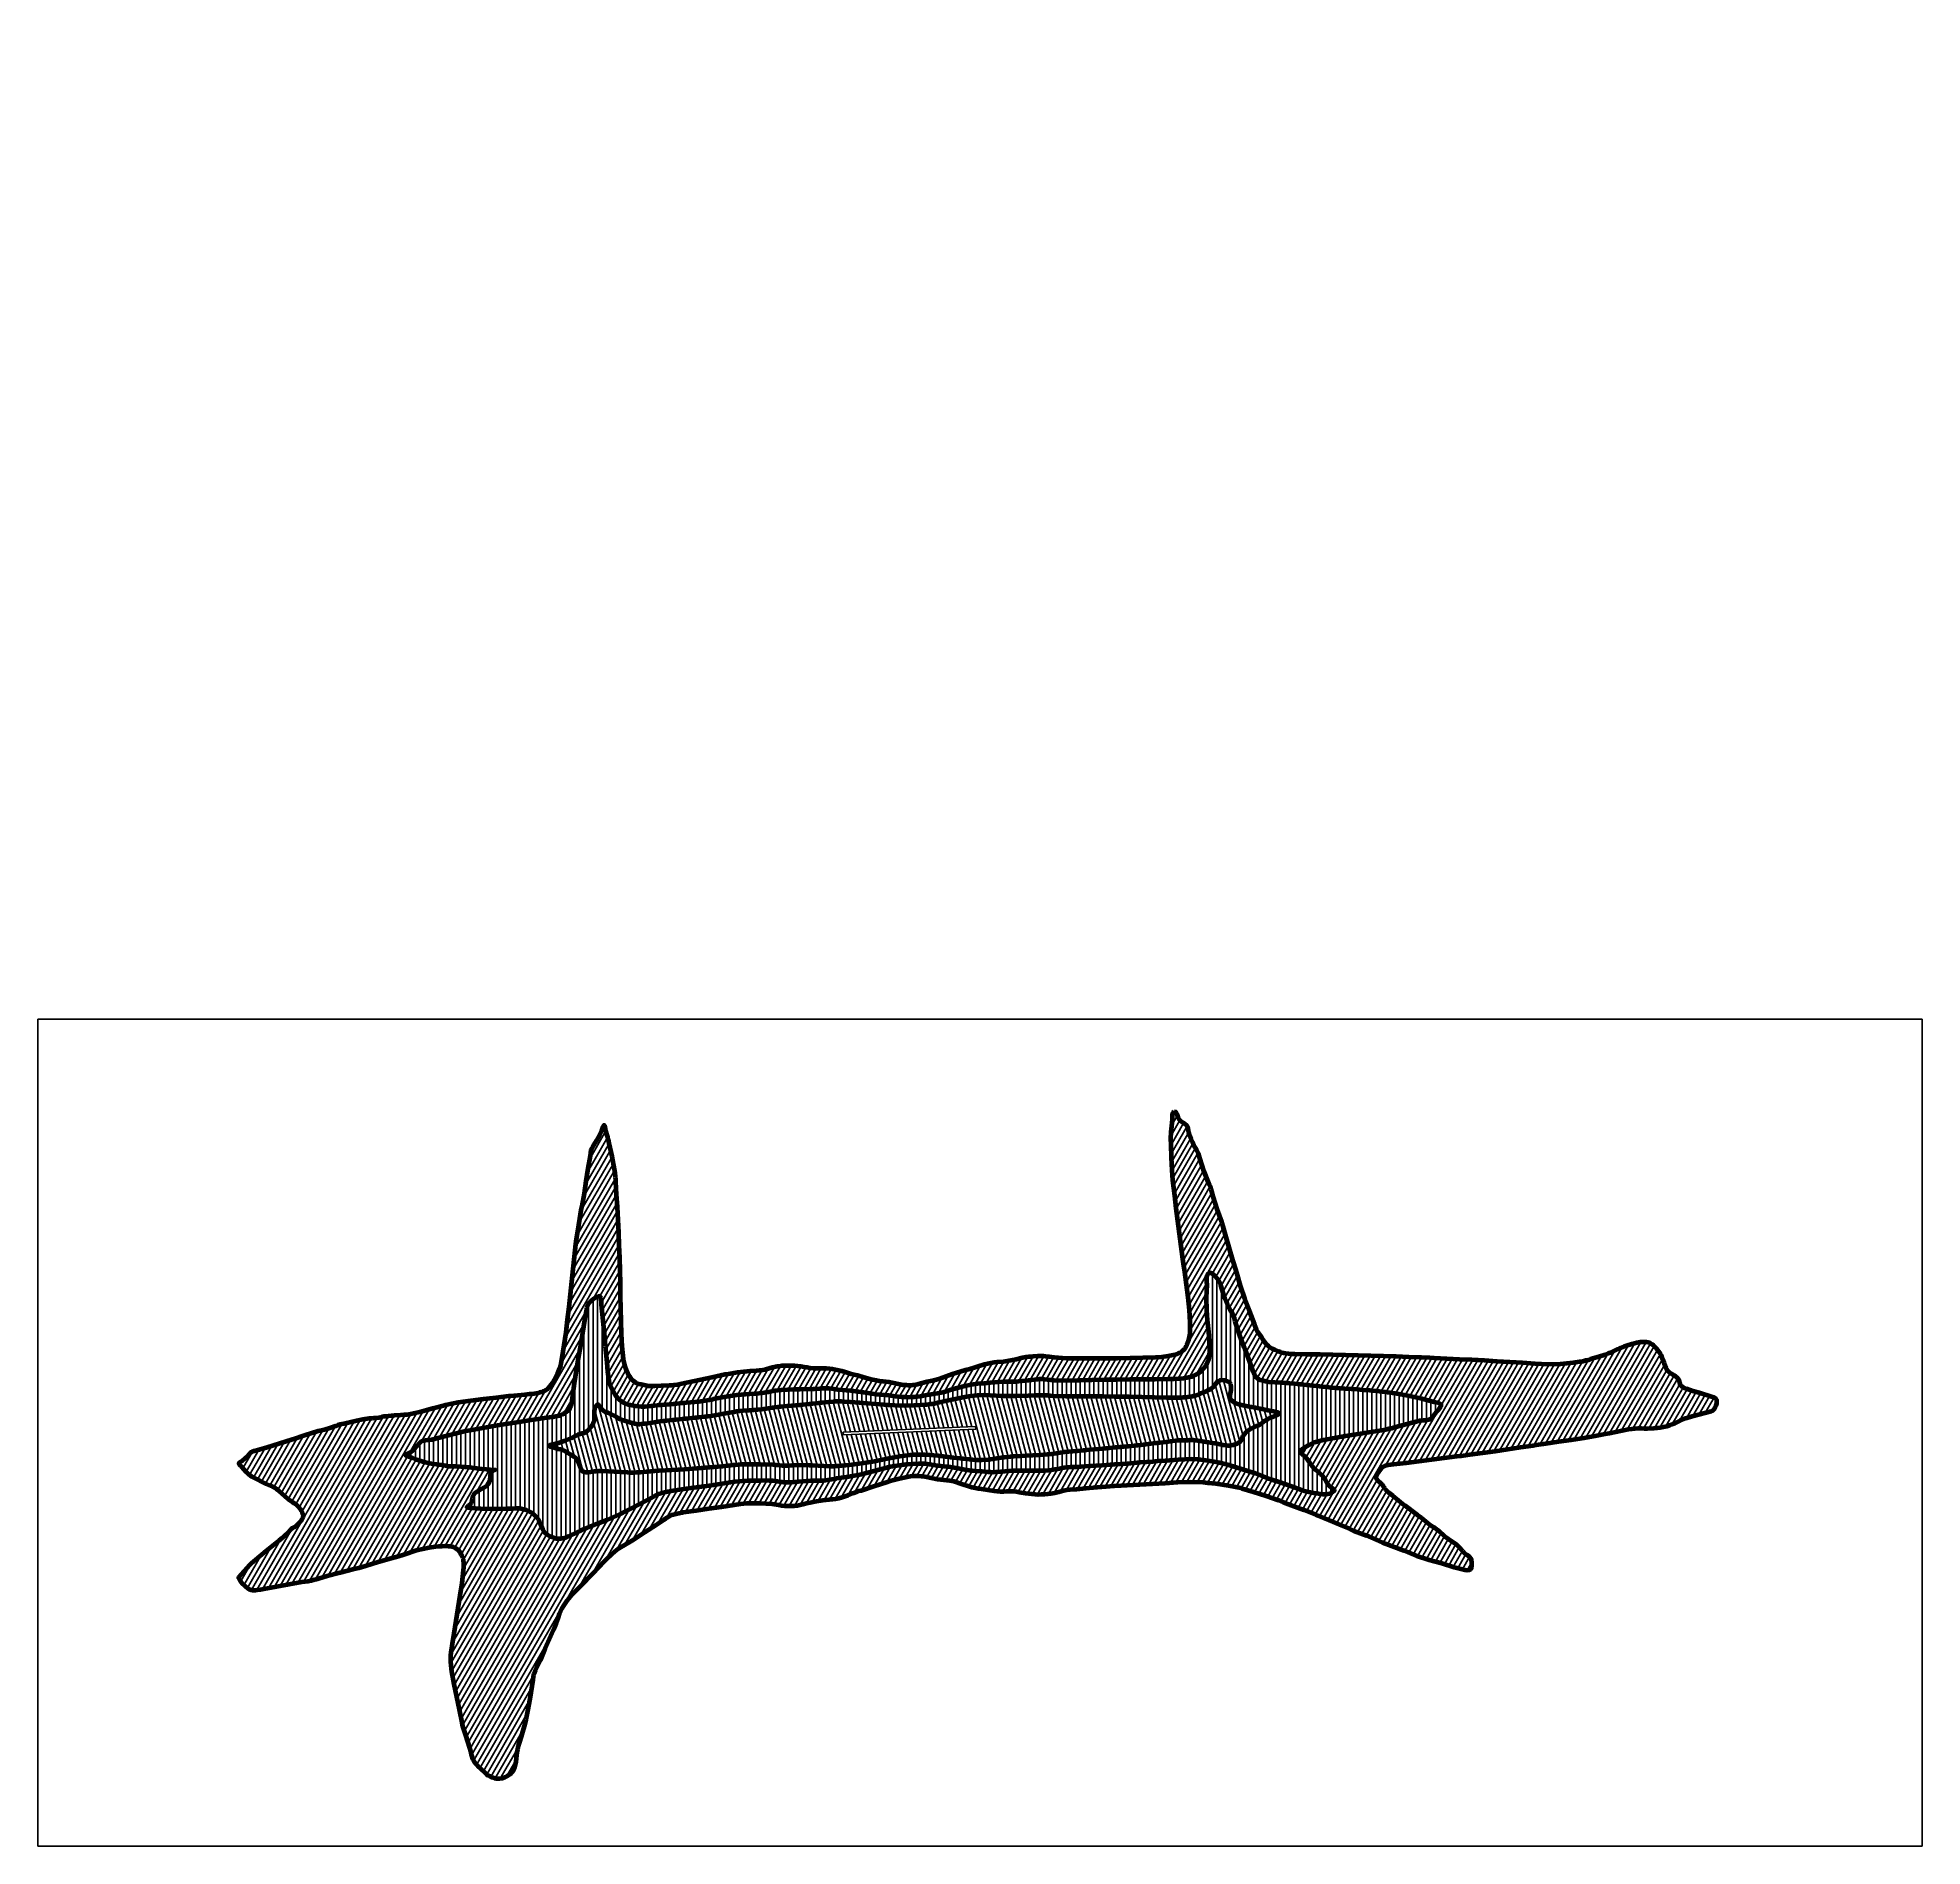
# Model space of a CAD drawing. Header units: millimetres. Extents: x 1830 to 34678, y 234 to 31758.
import ezdxf

# ---------------------------------------------------------------- set-up
doc = ezdxf.new("R2010")
doc.units = ezdxf.units.MM
for name, color, linetype in [('CONTOUR_70-0', 114, 'Continuous'), ('CONTOUR_75-0', 2, 'Continuous'), ('CONTOUR_80-0', 1, 'Continuous'), ('CONTOUR_LABELS', 250, 'Continuous'), ('RUNWAY', 8, 'Continuous'), ('RUNWAY_LABELS', 250, 'Continuous')]:
    doc.layers.add(name, color=color, linetype=linetype)
doc.styles.get("Standard").update_dxf_attribs({"font": 'arial.ttf'})
picture_1 = doc.add_image_def('image1.jpg', size_in_pixel=(10180, 4468))

msp = doc.modelspace()

# ---------------------------------------------------------------- hatches: boundary and pattern name
h = msp.add_hatch()
h.set_pattern_fill('ANSI31', color=5, scale=25, angle=15)
h.paths.add_polyline_path([(21640, 13037), (21616, 13017), (21606, 12984), (21604, 12944), (21603, 12903), (21593, 12788), (21586, 12735), (21581, 12682), (21577, 12573), (21578, 12462), (21586, 12241), (21600, 12020), (21611, 11845), (21616, 11799), (21642, 11578), (21670, 11356), (21697, 11135), (21723, 10914), (21752, 10692), (21784, 10471), (21796, 10390), (21818, 10249), (21848, 10028), (21876, 9807), (21899, 9585), (21907, 9475), (21913, 9364), (21914, 9254), (21912, 9199), (21910, 9171), (21907, 9144), (21902, 9115), (21896, 9087), (21881, 9030), (21871, 9003), (21861, 8976), (21848, 8950), (21834, 8925), (21818, 8903), (21799, 8883), (21779, 8865), (21758, 8849), (21732, 8834), (21706, 8822), (21679, 8812), (21651, 8803), (21622, 8795), (21593, 8788), (21535, 8776), (21425, 8762), (21314, 8754), (21093, 8747), (20872, 8743), (20652, 8738), (20536, 8736), (20431, 8735), (20210, 8734), (19990, 8737), (19769, 8737), (19549, 8753), (19458, 8763), (19393, 8773), (19361, 8777), (19329, 8779), (19292, 8779), (19256, 8776), (19182, 8770), (19145, 8768), (19108, 8766), (19052, 8757), (18996, 8746), (18886, 8720), (18664, 8681), (18554, 8670), (18498, 8664), (18443, 8656), (18387, 8646), (18331, 8633), (18221, 8600), (18188, 8587), (18154, 8574), (18077, 8551), (17999, 8531), (17776, 8461), (17554, 8383), (17512, 8370), (17467, 8358), (17422, 8349), (17332, 8330), (17221, 8299), (17166, 8284), (17138, 8277), (17110, 8272), (17082, 8269), (17055, 8268), (17000, 8267), (16972, 8269), (16944, 8271), (16917, 8273), (16889, 8277), (16834, 8288), (16779, 8300), (16724, 8313), (16670, 8324), (16560, 8338), (16505, 8344), (16450, 8351), (16350, 8372), (16253, 8401), (16230, 8408), (16121, 8438), (16011, 8465), (15902, 8498), (15847, 8515), (15792, 8530), (15738, 8541), (15683, 8550), (15628, 8557), (15572, 8561), (15462, 8560), (15406, 8560), (15379, 8560), (15351, 8562), (15296, 8568), (15242, 8577), (15187, 8587), (15132, 8596), (15022, 8607), (14967, 8610), (14911, 8611), (14800, 8606), (14745, 8600), (14718, 8596), (14690, 8591), (14635, 8577), (14579, 8562), (14524, 8546), (14496, 8539), (14468, 8533), (14413, 8526), (14358, 8521), (14247, 8514), (14026, 8494), (13833, 8460), (13804, 8456), (13582, 8408), (13361, 8360), (13139, 8313), (13028, 8288), (12973, 8277), (12917, 8269), (12877, 8266), (12837, 8264), (12696, 8259), (12585, 8254), (12530, 8253), (12503, 8254), (12475, 8257), (12427, 8265), (12379, 8275), (12347, 8282), (12315, 8290), (12285, 8299), (12256, 8312), (12231, 8328), (12209, 8348), (12188, 8371), (12169, 8395), (12150, 8421), (12133, 8448), (12117, 8475), (12103, 8503), (12084, 8548), (12068, 8595), (12055, 8642), (12045, 8690), (12039, 8725), (12019, 8946), (12007, 9167), (11999, 9388), (11994, 9609), (11990, 9829), (11986, 10050), (11981, 10271), (11975, 10492), (11967, 10713), (11957, 10934), (11946, 11155), (11933, 11375), (11918, 11596), (11907, 11817), (11906, 11859), (11903, 11900), (11894, 11970), (11881, 12039), (11840, 12260), (11791, 12482), (11784, 12522), (11776, 12560), (11766, 12594), (11756, 12627), (11734, 12704), (11727, 12737), (11721, 12769), (11713, 12794), (11705, 12805), (11694, 12797), (11681, 12773), (11668, 12740), (11654, 12706), (11626, 12642), (11598, 12588), (11570, 12538), (11540, 12488), (11522, 12459), (11503, 12429), (11486, 12397), (11473, 12365), (11463, 12318), (11458, 12270), (11421, 12050), (11386, 11830), (11352, 11610), (11312, 11391), (11298, 11320), (11273, 11171), (11236, 10951), (11215, 10816), (11205, 10731), (11180, 10511), (11156, 10291), (11133, 10071), (11110, 9851), (11086, 9631), (11061, 9411), (11034, 9191), (11003, 8971), (10967, 8751), (10955, 8683), (10940, 8614), (10928, 8573), (10914, 8532), (10890, 8476), (10863, 8421), (10833, 8367), (10802, 8314), (10781, 8282), (10759, 8252), (10736, 8224), (10709, 8199), (10685, 8183), (10659, 8170), (10632, 8159), (10603, 8150), (10575, 8142), (10545, 8134), (10486, 8123), (10404, 8113), (10322, 8105), (10265, 8100), (10073, 8082), (10044, 8078), (9823, 8053), (9601, 8026), (9380, 7999), (9159, 7969), (8937, 7924), (8920, 7919), (8715, 7863), (8492, 7802), (8382, 7776), (8327, 7766), (8271, 7757), (8216, 7753), (8160, 7750), (8050, 7742), (7892, 7724), (7863, 7724), (7834, 7720), (7828, 7718), (7802, 7710), (7775, 7704), (7719, 7697), (7691, 7695), (7663, 7693), (7607, 7688), (7496, 7672), (7385, 7650), (7164, 7598), (7132, 7592), (7101, 7585), (7060, 7573), (7021, 7558), (6941, 7528), (6937, 7527), (6829, 7495), (6719, 7468), (6497, 7399), (6276, 7322), (6274, 7322), (6052, 7253), (5829, 7185), (5607, 7124), (5587, 7119), (5558, 7105), (5534, 7086), (5512, 7063), (5490, 7039), (5382, 6941), (5349, 6923), (5334, 6904), (5356, 6879), (5380, 6855), (5422, 6809), (5466, 6761), (5488, 6738), (5512, 6716), (5537, 6695), (5563, 6678), (5596, 6661), (5814, 6550), (5867, 6527), (5921, 6505), (5947, 6493), (5972, 6479), (5995, 6464), (6017, 6446), (6032, 6431), (6135, 6335), (6190, 6291), (6248, 6251), (6275, 6235), (6302, 6218), (6330, 6196), (6357, 6171), (6382, 6144), (6405, 6115), (6425, 6085), (6442, 6055), (6453, 6024), (6457, 5994), (6450, 5963), (6435, 5933), (6414, 5903), (6390, 5874), (6363, 5847), (6334, 5821), (6304, 5797), (6273, 5778), (6250, 5764), (6235, 5749), (6189, 5698), (6140, 5651), (6089, 5606), (6036, 5563), (6010, 5543), (5784, 5360), (5772, 5349), (5559, 5172), (5521, 5134), (5332, 4920), (5331, 4918), (5332, 4912), (5353, 4875), (5376, 4841), (5401, 4811), (5428, 4783), (5456, 4758), (5485, 4736), (5515, 4718), (5548, 4706), (5573, 4701), (5600, 4700), (5628, 4701), (5656, 4703), (5712, 4711), (5769, 4721), (5990, 4760), (6212, 4801), (6434, 4842), (6544, 4858), (6598, 4868), (6652, 4882), (6655, 4883), (6665, 4886), (6878, 4949), (7100, 5008), (7322, 5062), (7425, 5087), (7544, 5125), (7766, 5195), (7988, 5255), (8117, 5291), (8211, 5322), (8433, 5393), (8544, 5421), (8655, 5443), (8765, 5458), (8820, 5463), (8876, 5467), (8933, 5469), (8990, 5468), (9018, 5466), (9046, 5462), (9072, 5456), (9096, 5445), (9120, 5431), (9142, 5412), (9162, 5391), (9180, 5368), (9197, 5343), (9213, 5317), (9226, 5291), (9236, 5264), (9243, 5237), (9247, 5209), (9249, 5182), (9250, 5154), (9249, 5098), (9246, 5043), (9224, 4823), (9189, 4603), (9154, 4383), (9116, 4163), (9083, 3943), (9055, 3764), (9049, 3724), (9033, 3614), (9027, 3559), (9024, 3504), (9025, 3448), (9029, 3393), (9043, 3282), (9043, 3282), (9086, 3061), (9130, 2839), (9175, 2617), (9221, 2395), (9230, 2352), (9240, 2308), (9261, 2240), (9284, 2173), (9356, 1951), (9371, 1894), (9386, 1837), (9404, 1782), (9415, 1755), (9427, 1728), (9445, 1699), (9467, 1671), (9490, 1646), (9514, 1621), (9540, 1597), (9643, 1502), (9661, 1486), (9684, 1469), (9710, 1454), (9737, 1442), (9765, 1432), (9793, 1423), (9822, 1417), (9851, 1414), (9880, 1414), (9927, 1424), (9973, 1442), (10017, 1465), (10059, 1492), (10083, 1510), (10103, 1530), (10128, 1570), (10145, 1614), (10158, 1662), (10167, 1710), (10182, 1821), (10189, 1876), (10199, 1930), (10213, 1985), (10229, 2040), (10264, 2149), (10325, 2368), (10346, 2444), (10375, 2588), (10413, 2807), (10451, 3027), (10465, 3138), (10474, 3193), (10479, 3220), (10486, 3247), (10496, 3275), (10507, 3303), (10532, 3357), (10586, 3465), (10593, 3478), (10676, 3683), (10771, 3902), (10827, 4021), (10866, 4120), (10905, 4231), (10926, 4285), (10949, 4339), (10974, 4385), (11001, 4430), (11059, 4518), (11087, 4556), (11110, 4584), (11134, 4610), (11184, 4661), (11286, 4763), (11294, 4772), (11505, 4987), (11513, 4995), (11710, 5203), (11739, 5233), (11839, 5329), (11890, 5375), (11945, 5417), (11965, 5430), (12189, 5565), (12288, 5630), (12413, 5707), (12621, 5842), (12637, 5852), (12748, 5929), (12775, 5949), (12803, 5967), (12832, 5985), (12861, 6000), (12885, 6009), (12910, 6017), (12960, 6031), (13011, 6042), (13063, 6052), (13083, 6056), (13305, 6088), (13526, 6121), (13748, 6154), (13969, 6187), (14080, 6203), (14190, 6213), (14221, 6213), (14411, 6216), (14631, 6202), (14741, 6186), (14796, 6177), (14851, 6171), (14907, 6168), (14962, 6168), (15017, 6171), (15045, 6174), (15072, 6177), (15118, 6186), (15164, 6197), (15256, 6219), (15294, 6226), (15405, 6248), (15516, 6268), (15626, 6279), (15682, 6283), (15737, 6291), (15793, 6302), (15849, 6318), (15905, 6335), (15959, 6355), (16037, 6387), (16116, 6418), (16149, 6428), (16182, 6437), (16404, 6513), (16627, 6581), (16691, 6603), (16756, 6623), (16802, 6634), (16849, 6644), (16959, 6670), (17015, 6682), (17071, 6691), (17098, 6693), (17126, 6693), (17181, 6691), (17236, 6687), (17291, 6679), (17511, 6636), (17621, 6624), (17731, 6611), (17764, 6605), (17797, 6597), (17950, 6548), (18059, 6513), (18113, 6496), (18169, 6482), (18223, 6471), (18278, 6463), (18389, 6447), (18498, 6430), (18553, 6424), (18609, 6420), (18664, 6420), (18719, 6423), (18774, 6425), (18802, 6425), (18829, 6424), (18884, 6419), (18939, 6409), (19049, 6390), (19159, 6376), (19214, 6371), (19269, 6369), (19325, 6370), (19380, 6373), (19435, 6378), (19490, 6385), (19560, 6398), (19629, 6415), (19670, 6427), (19712, 6438), (19767, 6447), (19822, 6453), (19934, 6461), (20155, 6481), (20376, 6501), (20597, 6519), (20717, 6525), (20812, 6529), (20818, 6529), (21039, 6539), (21260, 6550), (21481, 6564), (21702, 6579), (21923, 6588), (22143, 6580), (22224, 6570), (22363, 6558), (22583, 6525), (22803, 6480), (22826, 6473), (23022, 6414), (23240, 6341), (23459, 6265), (23540, 6235), (23678, 6181), (23896, 6096), (24115, 6009), (24137, 6000), (24333, 5918), (24552, 5828), (24698, 5765), (24770, 5735), (24989, 5649), (25207, 5556), (25267, 5531), (25426, 5472), (25644, 5390), (25863, 5298), (25869, 5295), (26082, 5230), (26301, 5168), (26520, 5102), (26611, 5076), (26703, 5054), (26739, 5048), (26787, 5052), (26807, 5067), (26819, 5091), (26826, 5120), (26828, 5153), (26826, 5186), (26820, 5219), (26810, 5248), (26794, 5272), (26771, 5291), (26745, 5307), (26718, 5328), (26693, 5351), (26670, 5376), (26647, 5402), (26625, 5428), (26601, 5454), (26577, 5478), (26551, 5499), (26530, 5513), (26418, 5589), (26364, 5629), (26313, 5673), (26286, 5700), (26258, 5727), (26219, 5757), (26179, 5785), (26137, 5811), (26097, 5839), (26024, 5896), (25953, 5955), (25880, 6008), (25663, 6169), (25646, 6183), (25447, 6345), (25402, 6377), (25381, 6393), (25361, 6411), (25344, 6430), (25328, 6449), (25313, 6470), (25299, 6491), (25284, 6512), (25268, 6533), (25251, 6553), (25232, 6571), (25192, 6603), (25162, 6637), (25161, 6676), (25179, 6719), (25206, 6764), (25238, 6806), (25260, 6833), (25285, 6854), (25323, 6872), (25367, 6882), (25414, 6888), (25461, 6892), (25682, 6919), (25903, 6946), (26124, 6974), (26346, 7003), (26567, 7032), (26641, 7041), (26789, 7062), (27010, 7093), (27231, 7124), (27453, 7156), (27528, 7166), (27674, 7189), (27896, 7222), (27947, 7230), (28117, 7256), (28339, 7290), (28560, 7320), (28782, 7355), (29003, 7393), (29152, 7421), (29225, 7437), (29447, 7480), (29557, 7502), (29613, 7512), (29668, 7518), (29723, 7520), (29779, 7520), (29834, 7518), (29889, 7518), (30000, 7524), (30055, 7529), (30110, 7536), (30223, 7559), (30279, 7575), (30306, 7584), (30332, 7595), (30366, 7612), (30460, 7655), (30555, 7695), (30666, 7731), (30778, 7762), (31000, 7816), (31001, 7817), (31027, 7831), (31049, 7855), (31068, 7884), (31083, 7917), (31094, 7951), (31099, 7983), (31098, 8012), (31087, 8035), (31052, 8055), (31006, 8067), (30787, 8138), (30679, 8170), (30568, 8205), (30538, 8217), (30509, 8231), (30485, 8249), (30466, 8271), (30451, 8314), (30438, 8359), (30423, 8384), (30403, 8406), (30379, 8425), (30353, 8442), (30307, 8468), (30285, 8482), (30265, 8497), (30244, 8519), (30227, 8544), (30212, 8571), (30199, 8600), (30176, 8660), (30156, 8720), (30140, 8767), (30129, 8792), (30116, 8816), (30085, 8861), (30068, 8883), (30051, 8904), (30012, 8944), (29992, 8963), (29971, 8980), (29949, 8995), (29926, 9008), (29900, 9016), (29873, 9021), (29846, 9023), (29818, 9024), (29789, 9023), (29761, 9020), (29733, 9016), (29705, 9011), (29659, 8999), (29613, 8984), (29522, 8956), (29483, 8947), (29454, 8937), (29426, 8925), (29398, 8912), (29370, 8899), (29315, 8871), (29288, 8857), (29260, 8844), (29205, 8822), (29149, 8803), (29037, 8768), (28976, 8749), (28896, 8723), (28855, 8710), (28815, 8699), (28760, 8686), (28705, 8676), (28593, 8659), (28372, 8637), (28151, 8634), (27931, 8645), (27711, 8660), (27490, 8674), (27270, 8687), (27050, 8700), (26829, 8712), (26609, 8722), (26388, 8733), (26168, 8744), (26096, 8748), (25948, 8753), (25727, 8762), (25507, 8770), (25286, 8778), (25066, 8784), (24845, 8790), (24625, 8795), (24404, 8799), (24184, 8804), (24121, 8806), (23963, 8809), (23743, 8812), (23687, 8813), (23631, 8817), (23576, 8822), (23549, 8827), (23522, 8834), (23490, 8845), (23458, 8858), (23394, 8887), (23347, 8907), (23304, 8931), (23282, 8949), (23262, 8969), (23244, 8992), (23226, 9015), (23192, 9064), (23159, 9113), (23123, 9161), (23106, 9185), (23090, 9210), (23075, 9240), (23062, 9272), (23039, 9337), (22949, 9560), (22883, 9734), (22867, 9782), (22797, 10005), (22730, 10227), (22678, 10401), (22663, 10449), (22595, 10672), (22531, 10894), (22505, 10995), (22475, 11095), (22467, 11116), (22388, 11339), (22318, 11561), (22297, 11648), (22285, 11690), (22270, 11732), (22258, 11758), (22245, 11784), (22154, 12006), (22084, 12229), (22075, 12268), (22063, 12307), (22046, 12344), (22026, 12380), (22004, 12416), (21983, 12452), (21956, 12505), (21933, 12559), (21912, 12616), (21896, 12675), (21889, 12710), (21881, 12745), (21871, 12777), (21855, 12804), (21827, 12828), (21793, 12847), (21759, 12869), (21729, 12899), (21708, 12945), (21691, 12993), (21671, 13029)])
h.paths.add_polyline_path([(22233, 10220), (22217, 10202), (22207, 10180), (22202, 10156), (22200, 10130), (22200, 10103), (22201, 10075), (22205, 10019), (22203, 9907), (22197, 9799), (22203, 9578), (22213, 9407), (22218, 9357), (22243, 9136), (22251, 9026), (22255, 8915), (22254, 8859), (22250, 8803), (22247, 8775), (22243, 8748), (22237, 8721), (22229, 8695), (22213, 8658), (22193, 8622), (22164, 8582), (22131, 8545), (22095, 8510), (22056, 8478), (22035, 8464), (22013, 8451), (21991, 8439), (21968, 8428), (21941, 8419), (21914, 8411), (21859, 8398), (21831, 8394), (21803, 8389), (21746, 8383), (21636, 8377), (21525, 8375), (21305, 8373), (21084, 8372), (20863, 8369), (20642, 8366), (20422, 8362), (20201, 8358), (19980, 8353), (19759, 8347), (19539, 8353), (19429, 8367), (19374, 8373), (19346, 8375), (19319, 8376), (19291, 8376), (19263, 8373), (19208, 8367), (19097, 8351), (18925, 8335), (18876, 8332), (18656, 8329), (18434, 8310), (18324, 8303), (18213, 8294), (18102, 8275), (17992, 8252), (17770, 8194), (17611, 8146), (17547, 8133), (17326, 8095), (17215, 8077), (17160, 8069), (17104, 8063), (17049, 8060), (16994, 8059), (16939, 8060), (16884, 8063), (16774, 8076), (16664, 8090), (16444, 8108), (16224, 8143), (16004, 8171), (15784, 8191), (15775, 8192), (15669, 8205), (15617, 8212), (15590, 8214), (15564, 8215), (15515, 8214), (15465, 8210), (15367, 8202), (15343, 8200), (15122, 8195), (15011, 8194), (14901, 8193), (14790, 8185), (14680, 8171), (14569, 8151), (14458, 8131), (14348, 8121), (14237, 8114), (14016, 8099), (13795, 8065), (13603, 8025), (13573, 8019), (13351, 7983), (13130, 7963), (12909, 7943), (12688, 7926), (12577, 7911), (12522, 7903), (12467, 7898), (12412, 7896), (12356, 7896), (12301, 7898), (12246, 7904), (12189, 7915), (12133, 7929), (12105, 7938), (12078, 7948), (12052, 7960), (12027, 7973), (11999, 7993), (11973, 8015), (11948, 8040), (11926, 8066), (11909, 8089), (11894, 8112), (11866, 8161), (11814, 8261), (11802, 8290), (11799, 8305), (11767, 8511), (11756, 8665), (11749, 8732), (11729, 8953), (11709, 9174), (11687, 9396), (11683, 9456), (11660, 9617), (11657, 9677), (11656, 9737), (11653, 9764), (11649, 9788), (11642, 9808), (11631, 9820), (11608, 9822), (11579, 9813), (11546, 9795), (11511, 9772), (11478, 9744), (11447, 9714), (11422, 9682), (11406, 9649), (11402, 9623), (11363, 9404), (11326, 9184), (11290, 8964), (11253, 8744), (11217, 8525), (11179, 8305), (11151, 8085), (11146, 8045), (11141, 7998), (11135, 7951), (11124, 7906), (11107, 7865), (11090, 7843), (11071, 7824), (11048, 7806), (11024, 7789), (10999, 7774), (10972, 7760), (10946, 7748), (10918, 7738), (10891, 7730), (10863, 7724), (10808, 7714), (10752, 7707), (10697, 7701), (10475, 7668), (10432, 7661), (10254, 7634), (10032, 7599), (9811, 7563), (9589, 7524), (9367, 7483), (9288, 7469), (9145, 7433), (8923, 7378), (8701, 7321), (8644, 7314), (8588, 7308), (8560, 7302), (8534, 7295), (8510, 7284), (8489, 7268), (8479, 7256), (8433, 7203), (8387, 7153), (8361, 7129), (8332, 7106), (8297, 7084), (8254, 7063), (8240, 7053), (8248, 7048), (8253, 7047), (8362, 7007), (8416, 6983), (8472, 6962), (8526, 6945), (8581, 6931), (8691, 6909), (8911, 6876), (8936, 6871), (8961, 6865), (9003, 6860), (9046, 6859), (9131, 6859), (9351, 6841), (9571, 6816), (9792, 6795), (9792, 6795), (9801, 6794), (9792, 6791), (9757, 6775), (9736, 6753), (9724, 6726), (9718, 6696), (9715, 6665), (9712, 6634), (9709, 6604), (9701, 6576), (9677, 6539), (9644, 6508), (9605, 6481), (9563, 6457), (9523, 6435), (9486, 6414), (9452, 6390), (9426, 6362), (9415, 6340), (9408, 6316), (9402, 6290), (9396, 6264), (9388, 6238), (9377, 6212), (9360, 6188), (9335, 6166), (9307, 6144), (9334, 6137), (9368, 6134), (9399, 6131), (9454, 6127), (9554, 6123), (9775, 6115), (9996, 6122), (10117, 6124), (10167, 6127), (10216, 6126), (10249, 6121), (10298, 6110), (10346, 6096), (10392, 6077), (10435, 6053), (10457, 6038), (10477, 6020), (10497, 6001), (10515, 5982), (10533, 5961), (10549, 5939), (10564, 5916), (10577, 5892), (10594, 5850), (10609, 5806), (10626, 5764), (10648, 5725), (10677, 5695), (10711, 5669), (10748, 5646), (10786, 5627), (10825, 5612), (10866, 5602), (10893, 5599), (10922, 5599), (10950, 5601), (10978, 5605), (11006, 5611), (11034, 5618), (11061, 5627), (11087, 5638), (11124, 5658), (11310, 5742), (11533, 5837), (11604, 5867), (11756, 5927), (11979, 6026), (12074, 6076), (12203, 6139), (12426, 6256), (12479, 6287), (12563, 6334), (12606, 6356), (12650, 6376), (12677, 6385), (12704, 6394), (12759, 6409), (12815, 6421), (12872, 6432), (13093, 6463), (13261, 6488), (13315, 6495), (13536, 6525), (13758, 6557), (13979, 6590), (14114, 6602), (14157, 6606), (14200, 6610), (14238, 6610), (14275, 6609), (14421, 6613), (14531, 6614), (14586, 6613), (14641, 6609), (14697, 6602), (14751, 6594), (14806, 6586), (14834, 6583), (14861, 6581), (14917, 6581), (14972, 6584), (15082, 6594), (15303, 6608), (15480, 6610), (15524, 6613), (15635, 6626), (15746, 6646), (15752, 6648), (15967, 6678), (16189, 6723), (16411, 6777), (16633, 6836), (16667, 6846), (16760, 6865), (16855, 6878), (16965, 6892), (17076, 6902), (17186, 6907), (17242, 6907), (17297, 6904), (17407, 6889), (17516, 6872), (17737, 6849), (17938, 6814), (17956, 6810), (18066, 6790), (18176, 6776), (18286, 6771), (18396, 6764), (18439, 6760), (18483, 6758), (18528, 6760), (18617, 6768), (18838, 6784), (19055, 6787), (19059, 6787), (19279, 6783), (19390, 6786), (19445, 6789), (19500, 6795), (19556, 6805), (19611, 6816), (19667, 6827), (19722, 6837), (19832, 6846), (19943, 6851), (20164, 6864), (20385, 6878), (20606, 6893), (20827, 6909), (21048, 6927), (21269, 6944), (21350, 6951), (21490, 6961), (21712, 6979), (21822, 6984), (21932, 6986), (22043, 6980), (22153, 6970), (22372, 6938), (22429, 6925), (22592, 6883), (22811, 6813), (23030, 6743), (23178, 6685), (23248, 6658), (23467, 6586), (23686, 6514), (23855, 6448), (23880, 6440), (23905, 6432), (24014, 6408), (24070, 6397), (24124, 6388), (24177, 6379), (24230, 6373), (24257, 6372), (24285, 6372), (24314, 6375), (24345, 6382), (24400, 6404), (24430, 6434), (24422, 6452), (24401, 6471), (24375, 6491), (24348, 6512), (24317, 6548), (24294, 6586), (24274, 6623), (24252, 6659), (24226, 6689), (24197, 6716), (24165, 6743), (24134, 6770), (24104, 6797), (24075, 6825), (24048, 6855), (24024, 6885), (24000, 6920), (23976, 6956), (23951, 6992), (23919, 7026), (23895, 7048), (23870, 7069), (23851, 7089), (23843, 7110), (23850, 7132), (23869, 7154), (23895, 7175), (23923, 7194), (23981, 7227), (24036, 7253), (24063, 7265), (24091, 7276), (24147, 7295), (24196, 7309), (24247, 7321), (24368, 7343), (24590, 7381), (24811, 7416), (25033, 7453), (25255, 7490), (25321, 7501), (25388, 7514), (25432, 7525), (25476, 7538), (25699, 7597), (25921, 7656), (25983, 7662), (26015, 7664), (26046, 7668), (26075, 7673), (26102, 7682), (26125, 7695), (26142, 7716), (26143, 7717), (26162, 7746), (26186, 7776), (26211, 7805), (26237, 7834), (26261, 7863), (26280, 7889), (26290, 7913), (26289, 7933), (26268, 7949), (26233, 7961), (26192, 7971), (26149, 7979), (25930, 8039), (25711, 8087), (25491, 8125), (25271, 8153), (25051, 8176), (24920, 8187), (24831, 8194), (24610, 8210), (24390, 8227), (24170, 8251), (23950, 8273), (23730, 8293), (23510, 8310), (23400, 8316), (23289, 8325), (23229, 8336), (23170, 8351), (23142, 8360), (23116, 8372), (23091, 8387), (23071, 8406), (23054, 8429), (23040, 8454), (23016, 8509), (22995, 8565), (22955, 8677), (22873, 8900), (22863, 8924), (22786, 9122), (22711, 9345), (22700, 9389), (22688, 9433), (22675, 9476), (22657, 9517), (22641, 9542), (22625, 9568), (22595, 9621), (22570, 9677), (22546, 9733), (22524, 9791), (22453, 10013), (22449, 10027), (22433, 10063), (22410, 10100), (22383, 10137), (22354, 10171), (22324, 10200), (22293, 10221), (22262, 10230)], flags=16)
h = msp.add_hatch()
h.set_pattern_fill('ANSI31', color=2, scale=25, angle=45)
h.paths.add_polyline_path([(22233, 10220), (22217, 10202), (22207, 10180), (22202, 10156), (22200, 10130), (22200, 10103), (22201, 10075), (22205, 10019), (22203, 9907), (22197, 9799), (22203, 9578), (22213, 9407), (22218, 9357), (22243, 9136), (22251, 9026), (22255, 8915), (22254, 8859), (22250, 8803), (22247, 8775), (22243, 8748), (22237, 8721), (22229, 8695), (22213, 8658), (22193, 8622), (22164, 8582), (22131, 8545), (22095, 8510), (22056, 8478), (22035, 8464), (22013, 8451), (21991, 8439), (21968, 8428), (21941, 8419), (21914, 8411), (21859, 8398), (21831, 8394), (21803, 8389), (21746, 8383), (21636, 8377), (21525, 8375), (21305, 8373), (21084, 8372), (20863, 8369), (20642, 8366), (20422, 8362), (20201, 8358), (19980, 8353), (19759, 8347), (19539, 8353), (19429, 8367), (19374, 8373), (19346, 8375), (19319, 8376), (19291, 8376), (19263, 8373), (19208, 8367), (19097, 8351), (18925, 8335), (18876, 8332), (18656, 8329), (18434, 8310), (18324, 8303), (18213, 8294), (18102, 8275), (17992, 8252), (17770, 8194), (17611, 8146), (17547, 8133), (17326, 8095), (17215, 8077), (17160, 8069), (17104, 8063), (17049, 8060), (16994, 8059), (16939, 8060), (16884, 8063), (16774, 8076), (16664, 8090), (16444, 8108), (16224, 8143), (16004, 8171), (15784, 8191), (15775, 8192), (15669, 8205), (15617, 8212), (15590, 8214), (15564, 8215), (15515, 8214), (15465, 8210), (15367, 8202), (15343, 8200), (15122, 8195), (15011, 8194), (14901, 8193), (14790, 8185), (14680, 8171), (14569, 8151), (14458, 8131), (14348, 8121), (14237, 8114), (14016, 8099), (13795, 8065), (13603, 8025), (13573, 8019), (13351, 7983), (13130, 7963), (12909, 7943), (12688, 7926), (12577, 7911), (12522, 7903), (12467, 7898), (12412, 7896), (12356, 7896), (12301, 7898), (12246, 7904), (12189, 7915), (12133, 7929), (12105, 7938), (12078, 7948), (12052, 7960), (12027, 7973), (11999, 7993), (11973, 8015), (11948, 8040), (11926, 8066), (11909, 8089), (11894, 8112), (11866, 8161), (11814, 8261), (11802, 8290), (11799, 8305), (11767, 8511), (11756, 8665), (11749, 8732), (11729, 8953), (11709, 9174), (11687, 9396), (11683, 9456), (11660, 9617), (11657, 9677), (11656, 9737), (11653, 9764), (11649, 9788), (11642, 9808), (11631, 9820), (11608, 9822), (11579, 9813), (11546, 9795), (11511, 9772), (11478, 9744), (11447, 9714), (11422, 9682), (11406, 9649), (11402, 9623), (11363, 9404), (11326, 9184), (11290, 8964), (11253, 8744), (11217, 8525), (11179, 8305), (11151, 8085), (11146, 8045), (11141, 7998), (11135, 7951), (11124, 7906), (11107, 7865), (11090, 7843), (11071, 7824), (11048, 7806), (11024, 7789), (10999, 7774), (10972, 7760), (10946, 7748), (10918, 7738), (10891, 7730), (10863, 7724), (10808, 7714), (10752, 7707), (10697, 7701), (10475, 7668), (10432, 7661), (10254, 7634), (10032, 7599), (9811, 7563), (9589, 7524), (9367, 7483), (9288, 7469), (9145, 7433), (8923, 7378), (8701, 7321), (8644, 7314), (8588, 7308), (8560, 7302), (8534, 7295), (8510, 7284), (8489, 7268), (8479, 7256), (8433, 7203), (8387, 7153), (8361, 7129), (8332, 7106), (8297, 7084), (8254, 7063), (8240, 7053), (8248, 7048), (8253, 7047), (8362, 7007), (8416, 6983), (8472, 6962), (8526, 6945), (8581, 6931), (8691, 6909), (8911, 6876), (8936, 6871), (8961, 6865), (9003, 6860), (9046, 6859), (9131, 6859), (9351, 6841), (9571, 6816), (9792, 6795), (9792, 6795), (9801, 6794), (9792, 6791), (9757, 6775), (9736, 6753), (9724, 6726), (9718, 6696), (9715, 6665), (9712, 6634), (9709, 6604), (9701, 6576), (9677, 6539), (9644, 6508), (9605, 6481), (9563, 6457), (9523, 6435), (9486, 6414), (9452, 6390), (9426, 6362), (9415, 6340), (9408, 6316), (9402, 6290), (9396, 6264), (9388, 6238), (9377, 6212), (9360, 6188), (9335, 6166), (9307, 6144), (9334, 6137), (9368, 6134), (9399, 6131), (9454, 6127), (9554, 6123), (9775, 6115), (9996, 6122), (10117, 6124), (10167, 6127), (10216, 6126), (10249, 6121), (10298, 6110), (10346, 6096), (10392, 6077), (10435, 6053), (10457, 6038), (10477, 6020), (10497, 6001), (10515, 5982), (10533, 5961), (10549, 5939), (10564, 5916), (10577, 5892), (10594, 5850), (10609, 5806), (10626, 5764), (10648, 5725), (10677, 5695), (10711, 5669), (10748, 5646), (10786, 5627), (10825, 5612), (10866, 5602), (10893, 5599), (10922, 5599), (10950, 5601), (10978, 5605), (11006, 5611), (11034, 5618), (11061, 5627), (11087, 5638), (11124, 5658), (11310, 5742), (11533, 5837), (11604, 5867), (11756, 5927), (11979, 6026), (12074, 6076), (12203, 6139), (12426, 6256), (12479, 6287), (12563, 6334), (12606, 6356), (12650, 6376), (12677, 6385), (12704, 6394), (12759, 6409), (12815, 6421), (12872, 6432), (13093, 6463), (13261, 6488), (13315, 6495), (13536, 6525), (13758, 6557), (13979, 6590), (14114, 6602), (14157, 6606), (14200, 6610), (14238, 6610), (14275, 6609), (14421, 6613), (14531, 6614), (14586, 6613), (14641, 6609), (14697, 6602), (14751, 6594), (14806, 6586), (14834, 6583), (14861, 6581), (14917, 6581), (14972, 6584), (15082, 6594), (15303, 6608), (15480, 6610), (15524, 6613), (15635, 6626), (15746, 6646), (15752, 6648), (15967, 6678), (16189, 6723), (16411, 6777), (16633, 6836), (16667, 6846), (16760, 6865), (16855, 6878), (16965, 6892), (17076, 6902), (17186, 6907), (17242, 6907), (17297, 6904), (17407, 6889), (17516, 6872), (17737, 6849), (17938, 6814), (17956, 6810), (18066, 6790), (18176, 6776), (18286, 6771), (18396, 6764), (18439, 6760), (18483, 6758), (18528, 6760), (18617, 6768), (18838, 6784), (19055, 6787), (19059, 6787), (19279, 6783), (19390, 6786), (19445, 6789), (19500, 6795), (19556, 6805), (19611, 6816), (19667, 6827), (19722, 6837), (19832, 6846), (19943, 6851), (20164, 6864), (20385, 6878), (20606, 6893), (20827, 6909), (21048, 6927), (21269, 6944), (21350, 6951), (21490, 6961), (21712, 6979), (21822, 6984), (21932, 6986), (22043, 6980), (22153, 6970), (22372, 6938), (22429, 6925), (22592, 6883), (22811, 6813), (23030, 6743), (23178, 6685), (23248, 6658), (23467, 6586), (23686, 6514), (23855, 6448), (23880, 6440), (23905, 6432), (24014, 6408), (24070, 6397), (24124, 6388), (24177, 6379), (24230, 6373), (24257, 6372), (24285, 6372), (24314, 6375), (24345, 6382), (24400, 6404), (24430, 6434), (24422, 6452), (24401, 6471), (24375, 6491), (24348, 6512), (24317, 6548), (24294, 6586), (24274, 6623), (24252, 6659), (24226, 6689), (24197, 6716), (24165, 6743), (24134, 6770), (24104, 6797), (24075, 6825), (24048, 6855), (24024, 6885), (24000, 6920), (23976, 6956), (23951, 6992), (23919, 7026), (23895, 7048), (23870, 7069), (23851, 7089), (23843, 7110), (23850, 7132), (23869, 7154), (23895, 7175), (23923, 7194), (23981, 7227), (24036, 7253), (24063, 7265), (24091, 7276), (24147, 7295), (24196, 7309), (24247, 7321), (24368, 7343), (24590, 7381), (24811, 7416), (25033, 7453), (25255, 7490), (25321, 7501), (25388, 7514), (25432, 7525), (25476, 7538), (25699, 7597), (25921, 7656), (25983, 7662), (26015, 7664), (26046, 7668), (26075, 7673), (26102, 7682), (26125, 7695), (26142, 7716), (26143, 7717), (26162, 7746), (26186, 7776), (26211, 7805), (26237, 7834), (26261, 7863), (26280, 7889), (26290, 7913), (26289, 7933), (26268, 7949), (26233, 7961), (26192, 7971), (26149, 7979), (25930, 8039), (25711, 8087), (25491, 8125), (25271, 8153), (25051, 8176), (24920, 8187), (24831, 8194), (24610, 8210), (24390, 8227), (24170, 8251), (23950, 8273), (23730, 8293), (23510, 8310), (23400, 8316), (23289, 8325), (23229, 8336), (23170, 8351), (23142, 8360), (23116, 8372), (23091, 8387), (23071, 8406), (23054, 8429), (23040, 8454), (23016, 8509), (22995, 8565), (22955, 8677), (22873, 8900), (22863, 8924), (22786, 9122), (22711, 9345), (22700, 9389), (22688, 9433), (22675, 9476), (22657, 9517), (22641, 9542), (22625, 9568), (22595, 9621), (22570, 9677), (22546, 9733), (22524, 9791), (22453, 10013), (22449, 10027), (22433, 10063), (22410, 10100), (22383, 10137), (22354, 10171), (22324, 10200), (22293, 10221), (22262, 10230)])
h.paths.add_polyline_path([(22626, 8288), (22612, 8311), (22589, 8329), (22561, 8342), (22530, 8351), (22497, 8356), (22465, 8357), (22434, 8352), (22407, 8342), (22384, 8324), (22365, 8301), (22347, 8275), (22328, 8251), (22296, 8222), (22260, 8198), (22222, 8177), (22182, 8158), (22072, 8113), (22016, 8093), (21959, 8077), (21905, 8066), (21849, 8059), (21794, 8054), (21738, 8051), (21517, 8052), (21297, 8058), (21076, 8063), (20856, 8067), (20785, 8068), (20635, 8070), (20634, 8070), (20415, 8072), (20194, 8074), (19973, 8074), (19753, 8074), (19532, 8082), (19422, 8089), (19312, 8094), (19201, 8091), (19091, 8085), (18870, 8079), (18649, 8078), (18429, 8094), (18319, 8096), (18208, 8092), (18097, 8079), (17987, 8062), (17765, 8019), (17543, 7970), (17454, 7949), (17363, 7932), (17322, 7927), (17101, 7916), (16880, 7913), (16660, 7925), (16439, 7940), (16219, 7957), (16152, 7962), (15999, 7976), (15889, 7984), (15834, 7987), (15779, 7987), (15739, 7985), (15700, 7982), (15622, 7975), (15558, 7970), (15336, 7944), (15115, 7924), (14894, 7908), (14673, 7880), (14451, 7848), (14230, 7830), (14119, 7822), (14009, 7811), (13968, 7804), (13927, 7796), (13787, 7773), (13566, 7731), (13345, 7707), (13123, 7686), (12902, 7663), (12681, 7640), (12504, 7610), (12459, 7603), (12404, 7595), (12348, 7590), (12320, 7589), (12293, 7589), (12265, 7592), (12239, 7596), (12204, 7607), (12171, 7618), (12095, 7639), (12057, 7649), (12020, 7662), (11991, 7674), (11964, 7687), (11910, 7717), (11802, 7774), (11765, 7789), (11728, 7804), (11692, 7823), (11660, 7852), (11639, 7879), (11620, 7906), (11602, 7928), (11585, 7936), (11557, 7908), (11536, 7855), (11530, 7824), (11527, 7794), (11527, 7766), (11527, 7738), (11528, 7712), (11529, 7686), (11527, 7660), (11522, 7634), (11511, 7605), (11496, 7576), (11477, 7547), (11456, 7520), (11433, 7494), (11408, 7471), (11381, 7452), (11352, 7437), (11320, 7428), (11287, 7420), (11246, 7405), (11206, 7386), (11167, 7366), (11129, 7346), (11078, 7322), (11026, 7302), (10971, 7282), (10906, 7263), (10853, 7250), (10800, 7237), (10759, 7225), (10743, 7212), (10760, 7201), (10800, 7189), (10852, 7178), (10904, 7165), (10937, 7155), (10968, 7144), (10996, 7132), (11022, 7120), (11048, 7108), (11073, 7094), (11122, 7066), (11150, 7048), (11177, 7028), (11202, 7006), (11224, 6980), (11240, 6953), (11254, 6924), (11266, 6894), (11277, 6864), (11289, 6835), (11302, 6809), (11317, 6786), (11336, 6769), (11357, 6760), (11382, 6756), (11409, 6756), (11437, 6758), (11467, 6761), (11497, 6766), (11527, 6770), (11556, 6774), (11613, 6777), (11668, 6777), (11777, 6772), (11979, 6759), (11997, 6759), (12108, 6754), (12163, 6751), (12218, 6751), (12273, 6753), (12328, 6757), (12439, 6768), (12660, 6786), (12881, 6794), (13102, 6808), (13323, 6824), (13544, 6841), (13765, 6862), (13956, 6882), (13986, 6886), (14097, 6893), (14207, 6894), (14428, 6895), (14648, 6889), (14758, 6879), (14813, 6874), (14869, 6871), (14924, 6872), (14979, 6875), (15089, 6882), (15278, 6880), (15310, 6880), (15326, 6879), (15530, 6868), (15641, 6862), (15696, 6861), (15751, 6864), (15779, 6868), (15972, 6884), (16194, 6913), (16415, 6949), (16637, 6991), (16858, 7032), (17036, 7057), (17080, 7061), (17300, 7061), (17521, 7046), (17526, 7045), (17741, 7018), (17961, 6992), (18071, 6980), (18181, 6972), (18291, 6971), (18402, 6978), (18623, 7010), (18673, 7017), (18844, 7035), (19065, 7045), (19286, 7055), (19507, 7076), (19729, 7110), (19950, 7128), (20171, 7148), (20392, 7168), (20613, 7189), (20625, 7190), (20835, 7210), (21056, 7234), (21277, 7259), (21498, 7285), (21609, 7300), (21720, 7311), (21798, 7313), (21876, 7315), (21909, 7317), (21941, 7319), (21968, 7318), (21996, 7316), (22051, 7309), (22160, 7290), (22380, 7255), (22434, 7244), (22488, 7232), (22543, 7224), (22571, 7222), (22600, 7222), (22634, 7226), (22668, 7234), (22701, 7244), (22734, 7256), (22763, 7272), (22790, 7290), (22811, 7312), (22824, 7339), (22828, 7356), (22841, 7390), (22862, 7420), (22887, 7447), (22916, 7472), (22948, 7496), (22981, 7517), (23015, 7536), (23050, 7551), (23076, 7561), (23101, 7570), (23123, 7581), (23144, 7594), (23164, 7608), (23184, 7623), (23225, 7655), (23248, 7670), (23273, 7685), (23303, 7700), (23335, 7714), (23398, 7739), (23425, 7751), (23448, 7762), (23463, 7772), (23468, 7782), (23447, 7796), (23398, 7809), (23338, 7821), (23277, 7832), (23058, 7879), (22951, 7896), (22838, 7917), (22774, 7935), (22742, 7945), (22712, 7957), (22684, 7970), (22658, 7985), (22637, 8002), (22623, 8023), (22616, 8046), (22614, 8071), (22616, 8098), (22621, 8127), (22625, 8156), (22630, 8185), (22634, 8215), (22634, 8243)], flags=16)
h = msp.add_hatch()
h.set_pattern_fill('ANSI31', color=1, scale=25, angle=60)
h.paths.add_polyline_path([(18180, 7505), (15872, 7408), (15870, 7453), (18178, 7550)], flags=16)
h.paths.add_polyline_path([(22626, 8288), (22612, 8311), (22589, 8329), (22561, 8342), (22530, 8351), (22497, 8356), (22465, 8357), (22434, 8352), (22407, 8342), (22384, 8324), (22365, 8301), (22347, 8275), (22328, 8251), (22296, 8222), (22260, 8198), (22222, 8177), (22182, 8158), (22072, 8113), (22016, 8093), (21959, 8077), (21905, 8066), (21849, 8059), (21794, 8054), (21738, 8051), (21517, 8052), (21297, 8058), (21076, 8063), (20856, 8067), (20785, 8068), (20635, 8070), (20634, 8070), (20415, 8072), (20194, 8074), (19973, 8074), (19753, 8074), (19532, 8082), (19422, 8089), (19312, 8094), (19201, 8091), (19091, 8085), (18870, 8079), (18649, 8078), (18429, 8094), (18319, 8096), (18208, 8092), (18097, 8079), (17987, 8062), (17765, 8019), (17543, 7970), (17454, 7949), (17363, 7932), (17322, 7927), (17101, 7916), (16880, 7913), (16660, 7925), (16439, 7940), (16219, 7957), (16152, 7962), (15999, 7976), (15889, 7984), (15834, 7987), (15779, 7987), (15739, 7985), (15700, 7982), (15622, 7975), (15558, 7970), (15336, 7944), (15115, 7924), (14894, 7908), (14673, 7880), (14451, 7848), (14230, 7830), (14119, 7822), (14009, 7811), (13968, 7804), (13927, 7796), (13787, 7773), (13566, 7731), (13345, 7707), (13123, 7686), (12902, 7663), (12681, 7640), (12504, 7610), (12459, 7603), (12404, 7595), (12348, 7590), (12320, 7589), (12293, 7589), (12265, 7592), (12239, 7596), (12204, 7607), (12171, 7618), (12095, 7639), (12057, 7649), (12020, 7662), (11991, 7674), (11964, 7687), (11910, 7717), (11802, 7774), (11765, 7789), (11728, 7804), (11692, 7823), (11660, 7852), (11639, 7879), (11620, 7906), (11602, 7928), (11585, 7936), (11557, 7908), (11536, 7855), (11530, 7824), (11527, 7794), (11527, 7766), (11527, 7738), (11528, 7712), (11529, 7686), (11527, 7660), (11522, 7634), (11511, 7605), (11496, 7576), (11477, 7547), (11456, 7520), (11433, 7494), (11408, 7471), (11381, 7452), (11352, 7437), (11320, 7428), (11287, 7420), (11246, 7405), (11206, 7386), (11167, 7366), (11129, 7346), (11078, 7322), (11026, 7302), (10971, 7282), (10906, 7263), (10853, 7250), (10800, 7237), (10759, 7225), (10743, 7212), (10760, 7201), (10800, 7189), (10852, 7178), (10904, 7165), (10937, 7155), (10968, 7144), (10996, 7132), (11022, 7120), (11048, 7108), (11073, 7094), (11122, 7066), (11150, 7048), (11177, 7028), (11202, 7006), (11224, 6980), (11240, 6953), (11254, 6924), (11266, 6894), (11277, 6864), (11289, 6835), (11302, 6809), (11317, 6786), (11336, 6769), (11357, 6760), (11382, 6756), (11409, 6756), (11437, 6758), (11467, 6761), (11497, 6766), (11527, 6770), (11556, 6774), (11613, 6777), (11668, 6777), (11777, 6772), (11979, 6759), (11997, 6759), (12108, 6754), (12163, 6751), (12218, 6751), (12273, 6753), (12328, 6757), (12439, 6768), (12660, 6786), (12881, 6794), (13102, 6808), (13323, 6824), (13544, 6841), (13765, 6862), (13956, 6882), (13986, 6886), (14097, 6893), (14207, 6894), (14428, 6895), (14648, 6889), (14758, 6879), (14813, 6874), (14869, 6871), (14924, 6872), (14979, 6875), (15089, 6882), (15278, 6880), (15310, 6880), (15326, 6879), (15530, 6868), (15641, 6862), (15696, 6861), (15751, 6864), (15779, 6868), (15972, 6884), (16194, 6913), (16415, 6949), (16637, 6991), (16858, 7032), (17036, 7057), (17080, 7061), (17300, 7061), (17521, 7046), (17526, 7045), (17741, 7018), (17961, 6992), (18071, 6980), (18181, 6972), (18291, 6971), (18402, 6978), (18623, 7010), (18673, 7017), (18844, 7035), (19065, 7045), (19286, 7055), (19507, 7076), (19729, 7110), (19950, 7128), (20171, 7148), (20392, 7168), (20613, 7189), (20625, 7190), (20835, 7210), (21056, 7234), (21277, 7259), (21498, 7285), (21609, 7300), (21720, 7311), (21798, 7313), (21876, 7315), (21909, 7317), (21941, 7319), (21968, 7318), (21996, 7316), (22051, 7309), (22160, 7290), (22380, 7255), (22434, 7244), (22488, 7232), (22543, 7224), (22571, 7222), (22600, 7222), (22634, 7226), (22668, 7234), (22701, 7244), (22734, 7256), (22763, 7272), (22790, 7290), (22811, 7312), (22824, 7339), (22828, 7356), (22841, 7390), (22862, 7420), (22887, 7447), (22916, 7472), (22948, 7496), (22981, 7517), (23015, 7536), (23050, 7551), (23076, 7561), (23101, 7570), (23123, 7581), (23144, 7594), (23164, 7608), (23184, 7623), (23225, 7655), (23248, 7670), (23273, 7685), (23303, 7700), (23335, 7714), (23398, 7739), (23425, 7751), (23448, 7762), (23463, 7772), (23468, 7782), (23447, 7796), (23398, 7809), (23338, 7821), (23277, 7832), (23058, 7879), (22951, 7896), (22838, 7917), (22774, 7935), (22742, 7945), (22712, 7957), (22684, 7970), (22658, 7985), (22637, 8002), (22623, 8023), (22616, 8046), (22614, 8071), (22616, 8098), (22621, 8127), (22625, 8156), (22630, 8185), (22634, 8215), (22634, 8243)])

# ---------------------------------------------------------------- linework, layer by layer
at = {"layer": 'CONTOUR_70-0', "color": 5, "lineweight": 100}
msp.add_lwpolyline([(21640, 13037), (21616, 13017), (21606, 12984), (21604, 12944), (21603, 12903), (21593, 12788), (21586, 12735), (21581, 12682), (21577, 12573), (21578, 12462), (21586, 12241), (21600, 12020), (21611, 11845), (21616, 11799), (21642, 11578), (21670, 11356), (21697, 11135), (21723, 10914), (21752, 10692), (21784, 10471), (21796, 10390), (21818, 10249), (21848, 10028), (21876, 9807), (21899, 9585), (21907, 9475), (21913, 9364), (21914, 9254), (21912, 9199), (21910, 9171), (21907, 9144), (21902, 9115), (21896, 9087), (21881, 9030), (21871, 9003), (21861, 8976), (21848, 8950), (21834, 8925), (21818, 8903), (21799, 8883), (21779, 8865), (21758, 8849), (21732, 8834), (21706, 8822), (21679, 8812), (21651, 8803), (21622, 8795), (21593, 8788), (21535, 8776), (21425, 8762), (21314, 8754), (21093, 8747), (20872, 8743), (20652, 8738), (20536, 8736), (20431, 8735), (20210, 8734), (19990, 8737), (19769, 8737), (19549, 8753), (19458, 8763), (19393, 8773), (19361, 8777), (19329, 8779), (19292, 8779), (19256, 8776), (19182, 8770), (19145, 8768), (19108, 8766), (19052, 8757), (18996, 8746), (18886, 8720), (18664, 8681), (18554, 8670), (18498, 8664), (18443, 8656), (18387, 8646), (18331, 8633), (18221, 8600), (18188, 8587), (18154, 8574), (18077, 8551), (17999, 8531), (17776, 8461), (17554, 8383), (17512, 8370), (17467, 8358), (17422, 8349), (17332, 8330), (17221, 8299), (17166, 8284), (17138, 8277), (17110, 8272), (17082, 8269), (17055, 8268), (17000, 8267), (16972, 8269), (16944, 8271), (16917, 8273), (16889, 8277), (16834, 8288), (16779, 8300), (16724, 8313), (16670, 8324), (16560, 8338), (16505, 8344), (16450, 8351), (16350, 8372), (16253, 8401), (16230, 8408), (16121, 8438), (16011, 8465), (15902, 8498), (15847, 8515), (15792, 8530), (15738, 8541), (15683, 8550), (15628, 8557), (15572, 8561), (15462, 8560), (15406, 8560), (15379, 8560), (15351, 8562), (15296, 8568), (15242, 8577), (15187, 8587), (15132, 8596), (15022, 8607), (14967, 8610), (14911, 8611), (14800, 8606), (14745, 8600), (14718, 8596), (14690, 8591), (14635, 8577), (14579, 8562), (14524, 8546), (14496, 8539), (14468, 8533), (14413, 8526), (14358, 8521), (14247, 8514), (14026, 8494), (13833, 8460), (13804, 8456), (13582, 8408), (13361, 8360), (13139, 8313), (13028, 8288), (12973, 8277), (12917, 8269), (12877, 8266), (12837, 8264), (12696, 8259), (12585, 8254), (12530, 8253), (12503, 8254), (12475, 8257), (12427, 8265), (12379, 8275), (12347, 8282), (12315, 8290), (12285, 8299), (12256, 8312), (12231, 8328), (12209, 8348), (12188, 8371), (12169, 8395), (12150, 8421), (12133, 8448), (12117, 8475), (12103, 8503), (12084, 8548), (12068, 8595), (12055, 8642), (12045, 8690), (12039, 8725), (12019, 8946), (12007, 9167), (11999, 9388), (11994, 9609), (11990, 9829), (11986, 10050), (11981, 10271), (11975, 10492), (11967, 10713), (11957, 10934), (11946, 11155), (11933, 11375), (11918, 11596), (11907, 11817), (11906, 11859), (11903, 11900), (11894, 11970), (11881, 12039), (11840, 12260), (11791, 12482), (11784, 12522), (11776, 12560), (11766, 12594), (11756, 12627), (11734, 12704), (11727, 12737), (11721, 12769), (11713, 12794), (11705, 12805), (11694, 12797), (11681, 12773), (11668, 12740), (11654, 12706), (11626, 12642), (11598, 12588), (11570, 12538), (11540, 12488), (11522, 12459), (11503, 12429), (11486, 12397), (11473, 12365), (11463, 12318), (11458, 12270), (11421, 12050), (11386, 11830), (11352, 11610), (11312, 11391), (11298, 11320), (11273, 11171), (11236, 10951), (11215, 10816), (11205, 10731), (11180, 10511), (11156, 10291), (11133, 10071), (11110, 9851), (11086, 9631), (11061, 9411), (11034, 9191), (11003, 8971), (10967, 8751), (10955, 8683), (10940, 8614), (10928, 8573), (10914, 8532), (10890, 8476), (10863, 8421), (10833, 8367), (10802, 8314), (10781, 8282), (10759, 8252), (10736, 8224), (10709, 8199), (10685, 8183), (10659, 8170), (10632, 8159), (10603, 8150), (10575, 8142), (10545, 8134), (10486, 8123), (10404, 8113), (10322, 8105), (10265, 8100), (10073, 8082), (10044, 8078), (9823, 8053), (9601, 8026), (9380, 7999), (9159, 7969), (8937, 7924), (8920, 7919), (8715, 7863), (8492, 7802), (8382, 7776), (8327, 7766), (8271, 7757), (8216, 7753), (8160, 7750), (8050, 7742), (7892, 7724), (7863, 7724), (7834, 7720), (7828, 7718), (7802, 7710), (7775, 7704), (7719, 7697), (7691, 7695), (7663, 7693), (7607, 7688), (7496, 7672), (7385, 7650), (7164, 7598), (7132, 7592), (7101, 7585), (7060, 7573), (7021, 7558), (6941, 7528), (6937, 7527), (6829, 7495), (6719, 7468), (6497, 7399), (6276, 7322), (6274, 7322), (6052, 7253), (5829, 7185), (5607, 7124), (5587, 7119), (5558, 7105), (5534, 7086), (5512, 7063), (5490, 7039), (5382, 6941), (5349, 6923), (5334, 6904), (5356, 6879), (5380, 6855), (5422, 6809), (5466, 6761), (5488, 6738), (5512, 6716), (5537, 6695), (5563, 6678), (5596, 6661), (5814, 6550), (5867, 6527), (5921, 6505), (5947, 6493), (5972, 6479), (5995, 6464), (6017, 6446), (6032, 6431), (6135, 6335), (6190, 6291), (6248, 6251), (6275, 6235), (6302, 6218), (6330, 6196), (6357, 6171), (6382, 6144), (6405, 6115), (6425, 6085), (6442, 6055), (6453, 6024), (6457, 5994), (6450, 5963), (6435, 5933), (6414, 5903), (6390, 5874), (6363, 5847), (6334, 5821), (6304, 5797), (6273, 5778), (6250, 5764), (6235, 5749), (6189, 5698), (6140, 5651), (6089, 5606), (6036, 5563), (6010, 5543), (5784, 5360), (5772, 5349), (5559, 5172), (5521, 5134), (5332, 4920), (5331, 4918), (5332, 4912), (5353, 4875), (5376, 4841), (5401, 4811), (5428, 4783), (5456, 4758), (5485, 4736), (5515, 4718), (5548, 4706), (5573, 4701), (5600, 4700), (5628, 4701), (5656, 4703), (5712, 4711), (5769, 4721), (5990, 4760), (6212, 4801), (6434, 4842), (6544, 4858), (6598, 4868), (6652, 4882), (6655, 4883), (6665, 4886), (6878, 4949), (7100, 5008), (7322, 5062), (7425, 5087), (7544, 5125), (7766, 5195), (7988, 5255), (8117, 5291), (8211, 5322), (8433, 5393), (8544, 5421), (8655, 5443), (8765, 5458), (8820, 5463), (8876, 5467), (8933, 5469), (8990, 5468), (9018, 5466), (9046, 5462), (9072, 5456), (9096, 5445), (9120, 5431), (9142, 5412), (9162, 5391), (9180, 5368), (9197, 5343), (9213, 5317), (9226, 5291), (9236, 5264), (9243, 5237), (9247, 5209), (9249, 5182), (9250, 5154), (9249, 5098), (9246, 5043), (9224, 4823), (9189, 4603), (9154, 4383), (9116, 4163), (9083, 3943), (9055, 3764), (9049, 3724), (9033, 3614), (9027, 3559), (9024, 3504), (9025, 3448), (9029, 3393), (9043, 3282), (9043, 3282), (9086, 3061), (9130, 2839), (9175, 2617), (9221, 2395), (9230, 2352), (9240, 2308), (9261, 2240), (9284, 2173), (9356, 1951), (9371, 1894), (9386, 1837), (9404, 1782), (9415, 1755), (9427, 1728), (9445, 1699), (9467, 1671), (9490, 1646), (9514, 1621), (9540, 1597), (9643, 1502), (9661, 1486), (9684, 1469), (9710, 1454), (9737, 1442), (9765, 1432), (9793, 1423), (9822, 1417), (9851, 1414), (9880, 1414), (9927, 1424), (9973, 1442), (10017, 1465), (10059, 1492), (10083, 1510), (10103, 1530), (10128, 1570), (10145, 1614), (10158, 1662), (10167, 1710), (10182, 1821), (10189, 1876), (10199, 1930), (10213, 1985), (10229, 2040), (10264, 2149), (10325, 2368), (10346, 2444), (10375, 2588), (10413, 2807), (10451, 3027), (10465, 3138), (10474, 3193), (10479, 3220), (10486, 3247), (10496, 3275), (10507, 3303), (10532, 3357), (10586, 3465), (10593, 3478), (10676, 3683), (10771, 3902), (10827, 4021), (10866, 4120), (10905, 4231), (10926, 4285), (10949, 4339), (10974, 4385), (11001, 4430), (11059, 4518), (11087, 4556), (11110, 4584), (11134, 4610), (11184, 4661), (11286, 4763), (11294, 4772), (11505, 4987), (11513, 4995), (11710, 5203), (11739, 5233), (11839, 5329), (11890, 5375), (11945, 5417), (11965, 5430), (12189, 5565), (12288, 5630), (12413, 5707), (12621, 5842), (12637, 5852), (12748, 5929), (12775, 5949), (12803, 5967), (12832, 5985), (12861, 6000), (12885, 6009), (12910, 6017), (12960, 6031), (13011, 6042), (13063, 6052), (13083, 6056), (13305, 6088), (13526, 6121), (13748, 6154), (13969, 6187), (14080, 6203), (14190, 6213), (14221, 6213), (14411, 6216), (14631, 6202), (14741, 6186), (14796, 6177), (14851, 6171), (14907, 6168), (14962, 6168), (15017, 6171), (15045, 6174), (15072, 6177), (15118, 6186), (15164, 6197), (15256, 6219), (15294, 6226), (15405, 6248), (15516, 6268), (15626, 6279), (15682, 6283), (15737, 6291), (15793, 6302), (15849, 6318), (15905, 6335), (15959, 6355), (16037, 6387), (16116, 6418), (16149, 6428), (16182, 6437), (16404, 6513), (16627, 6581), (16691, 6603), (16756, 6623), (16802, 6634), (16849, 6644), (16959, 6670), (17015, 6682), (17071, 6691), (17098, 6693), (17126, 6693), (17181, 6691), (17236, 6687), (17291, 6679), (17511, 6636), (17621, 6624), (17731, 6611), (17764, 6605), (17797, 6597), (17950, 6548), (18059, 6513), (18113, 6496), (18169, 6482), (18223, 6471), (18278, 6463), (18389, 6447), (18498, 6430), (18553, 6424), (18609, 6420), (18664, 6420), (18719, 6423), (18774, 6425), (18802, 6425), (18829, 6424), (18884, 6419), (18939, 6409), (19049, 6390), (19159, 6376), (19214, 6371), (19269, 6369), (19325, 6370), (19380, 6373), (19435, 6378), (19490, 6385), (19560, 6398), (19629, 6415), (19670, 6427), (19712, 6438), (19767, 6447), (19822, 6453), (19934, 6461), (20155, 6481), (20376, 6501), (20597, 6519), (20717, 6525), (20812, 6529), (20818, 6529), (21039, 6539), (21260, 6550), (21481, 6564), (21702, 6579), (21923, 6588), (22143, 6580), (22224, 6570), (22363, 6558), (22583, 6525), (22803, 6480), (22826, 6473), (23022, 6414), (23240, 6341), (23459, 6265), (23540, 6235), (23678, 6181), (23896, 6096), (24115, 6009), (24137, 6000), (24333, 5918), (24552, 5828), (24698, 5765), (24770, 5735), (24989, 5649), (25207, 5556), (25267, 5531), (25426, 5472), (25644, 5390), (25863, 5298), (25869, 5295), (26082, 5230), (26301, 5168), (26520, 5102), (26611, 5076), (26703, 5054), (26739, 5048), (26787, 5052), (26807, 5067), (26819, 5091), (26826, 5120), (26828, 5153), (26826, 5186), (26820, 5219), (26810, 5248), (26794, 5272), (26771, 5291), (26745, 5307), (26718, 5328), (26693, 5351), (26670, 5376), (26647, 5402), (26625, 5428), (26601, 5454), (26577, 5478), (26551, 5499), (26530, 5513), (26418, 5589), (26364, 5629), (26313, 5673), (26286, 5700), (26258, 5727), (26219, 5757), (26179, 5785), (26137, 5811), (26097, 5839), (26024, 5896), (25953, 5955), (25880, 6008), (25663, 6169), (25646, 6183), (25447, 6345), (25402, 6377), (25381, 6393), (25361, 6411), (25344, 6430), (25328, 6449), (25313, 6470), (25299, 6491), (25284, 6512), (25268, 6533), (25251, 6553), (25232, 6571), (25192, 6603), (25162, 6637), (25161, 6676), (25179, 6719), (25206, 6764), (25238, 6806), (25260, 6833), (25285, 6854), (25323, 6872), (25367, 6882), (25414, 6888), (25461, 6892), (25682, 6919), (25903, 6946), (26124, 6974), (26346, 7003), (26567, 7032), (26641, 7041), (26789, 7062), (27010, 7093), (27231, 7124), (27453, 7156), (27528, 7166), (27674, 7189), (27896, 7222), (27947, 7230), (28117, 7256), (28339, 7290), (28560, 7320), (28782, 7355), (29003, 7393), (29152, 7421), (29225, 7437), (29447, 7480), (29557, 7502), (29613, 7512), (29668, 7518), (29723, 7520), (29779, 7520), (29834, 7518), (29889, 7518), (30000, 7524), (30055, 7529), (30110, 7536), (30223, 7559), (30279, 7575), (30306, 7584), (30332, 7595), (30366, 7612), (30460, 7655), (30555, 7695), (30666, 7731), (30778, 7762), (31000, 7816), (31001, 7817), (31027, 7831), (31049, 7855), (31068, 7884), (31083, 7917), (31094, 7951), (31099, 7983), (31098, 8012), (31087, 8035), (31052, 8055), (31006, 8067), (30787, 8138), (30679, 8170), (30568, 8205), (30538, 8217), (30509, 8231), (30485, 8249), (30466, 8271), (30451, 8314), (30438, 8359), (30423, 8384), (30403, 8406), (30379, 8425), (30353, 8442), (30307, 8468), (30285, 8482), (30265, 8497), (30244, 8519), (30227, 8544), (30212, 8571), (30199, 8600), (30176, 8660), (30156, 8720), (30140, 8767), (30129, 8792), (30116, 8816), (30085, 8861), (30068, 8883), (30051, 8904), (30012, 8944), (29992, 8963), (29971, 8980), (29949, 8995), (29926, 9008), (29900, 9016), (29873, 9021), (29846, 9023), (29818, 9024), (29789, 9023), (29761, 9020), (29733, 9016), (29705, 9011), (29659, 8999), (29613, 8984), (29522, 8956), (29483, 8947), (29454, 8937), (29426, 8925), (29398, 8912), (29370, 8899), (29315, 8871), (29288, 8857), (29260, 8844), (29205, 8822), (29149, 8803), (29037, 8768), (28976, 8749), (28896, 8723), (28855, 8710), (28815, 8699), (28760, 8686), (28705, 8676), (28593, 8659), (28372, 8637), (28151, 8634), (27931, 8645), (27711, 8660), (27490, 8674), (27270, 8687), (27050, 8700), (26829, 8712), (26609, 8722), (26388, 8733), (26168, 8744), (26096, 8748), (25948, 8753), (25727, 8762), (25507, 8770), (25286, 8778), (25066, 8784), (24845, 8790), (24625, 8795), (24404, 8799), (24184, 8804), (24121, 8806), (23963, 8809), (23743, 8812), (23687, 8813), (23631, 8817), (23576, 8822), (23549, 8827), (23522, 8834), (23490, 8845), (23458, 8858), (23394, 8887), (23347, 8907), (23304, 8931), (23282, 8949), (23262, 8969), (23244, 8992), (23226, 9015), (23192, 9064), (23159, 9113), (23123, 9161), (23106, 9185), (23090, 9210), (23075, 9240), (23062, 9272), (23039, 9337), (22949, 9560), (22883, 9734), (22867, 9782), (22797, 10005), (22730, 10227), (22678, 10401), (22663, 10449), (22595, 10672), (22531, 10894), (22505, 10995), (22475, 11095), (22467, 11116), (22388, 11339), (22318, 11561), (22297, 11648), (22285, 11690), (22270, 11732), (22258, 11758), (22245, 11784), (22154, 12006), (22084, 12229), (22075, 12268), (22063, 12307), (22046, 12344), (22026, 12380), (22004, 12416), (21983, 12452), (21956, 12505), (21933, 12559), (21912, 12616), (21896, 12675), (21889, 12710), (21881, 12745), (21871, 12777), (21855, 12804), (21827, 12828), (21793, 12847), (21759, 12869), (21729, 12899), (21708, 12945), (21691, 12993), (21671, 13029), (21640, 13037)], dxfattribs=at)
at = {"layer": 'CONTOUR_75-0', "lineweight": 100}
msp.add_lwpolyline([(22233, 10220), (22217, 10202), (22207, 10180), (22202, 10156), (22200, 10130), (22200, 10103), (22201, 10075), (22205, 10019), (22203, 9907), (22197, 9799), (22203, 9578), (22213, 9407), (22218, 9357), (22243, 9136), (22251, 9026), (22255, 8915), (22254, 8859), (22250, 8803), (22247, 8775), (22243, 8748), (22237, 8721), (22229, 8695), (22213, 8658), (22193, 8622), (22164, 8582), (22131, 8545), (22095, 8510), (22056, 8478), (22035, 8464), (22013, 8451), (21991, 8439), (21968, 8428), (21941, 8419), (21914, 8411), (21859, 8398), (21831, 8394), (21803, 8389), (21746, 8383), (21636, 8377), (21525, 8375), (21305, 8373), (21084, 8372), (20863, 8369), (20642, 8366), (20422, 8362), (20201, 8358), (19980, 8353), (19759, 8347), (19539, 8353), (19429, 8367), (19374, 8373), (19346, 8375), (19319, 8376), (19291, 8376), (19263, 8373), (19208, 8367), (19097, 8351), (18925, 8335), (18876, 8332), (18656, 8329), (18434, 8310), (18324, 8303), (18213, 8294), (18102, 8275), (17992, 8252), (17770, 8194), (17611, 8146), (17547, 8133), (17326, 8095), (17215, 8077), (17160, 8069), (17104, 8063), (17049, 8060), (16994, 8059), (16939, 8060), (16884, 8063), (16774, 8076), (16664, 8090), (16444, 8108), (16224, 8143), (16004, 8171), (15784, 8191), (15775, 8192), (15669, 8205), (15617, 8212), (15590, 8214), (15564, 8215), (15515, 8214), (15465, 8210), (15367, 8202), (15343, 8200), (15122, 8195), (15011, 8194), (14901, 8193), (14790, 8185), (14680, 8171), (14569, 8151), (14458, 8131), (14348, 8121), (14237, 8114), (14016, 8099), (13795, 8065), (13603, 8025), (13573, 8019), (13351, 7983), (13130, 7963), (12909, 7943), (12688, 7926), (12577, 7911), (12522, 7903), (12467, 7898), (12412, 7896), (12356, 7896), (12301, 7898), (12246, 7904), (12189, 7915), (12133, 7929), (12105, 7938), (12078, 7948), (12052, 7960), (12027, 7973), (11999, 7993), (11973, 8015), (11948, 8040), (11926, 8066), (11909, 8089), (11894, 8112), (11866, 8161), (11814, 8261), (11802, 8290), (11799, 8305), (11767, 8511), (11756, 8665), (11749, 8732), (11729, 8953), (11709, 9174), (11687, 9396), (11683, 9456), (11660, 9617), (11657, 9677), (11656, 9737), (11653, 9764), (11649, 9788), (11642, 9808), (11631, 9820), (11608, 9822), (11579, 9813), (11546, 9795), (11511, 9772), (11478, 9744), (11447, 9714), (11422, 9682), (11406, 9649), (11402, 9623), (11363, 9404), (11326, 9184), (11290, 8964), (11253, 8744), (11217, 8525), (11179, 8305), (11151, 8085), (11146, 8045), (11141, 7998), (11135, 7951), (11124, 7906), (11107, 7865), (11090, 7843), (11071, 7824), (11048, 7806), (11024, 7789), (10999, 7774), (10972, 7760), (10946, 7748), (10918, 7738), (10891, 7730), (10863, 7724), (10808, 7714), (10752, 7707), (10697, 7701), (10475, 7668), (10432, 7661), (10254, 7634), (10032, 7599), (9811, 7563), (9589, 7524), (9367, 7483), (9288, 7469), (9145, 7433), (8923, 7378), (8701, 7321), (8644, 7314), (8588, 7308), (8560, 7302), (8534, 7295), (8510, 7284), (8489, 7268), (8479, 7256), (8433, 7203), (8387, 7153), (8361, 7129), (8332, 7106), (8297, 7084), (8254, 7063), (8240, 7053), (8248, 7048), (8253, 7047), (8362, 7007), (8416, 6983), (8472, 6962), (8526, 6945), (8581, 6931), (8691, 6909), (8911, 6876), (8936, 6871), (8961, 6865), (9003, 6860), (9046, 6859), (9131, 6859), (9351, 6841), (9571, 6816), (9792, 6795), (9792, 6795), (9801, 6794), (9792, 6791), (9757, 6775), (9736, 6753), (9724, 6726), (9718, 6696), (9715, 6665), (9712, 6634), (9709, 6604), (9701, 6576), (9677, 6539), (9644, 6508), (9605, 6481), (9563, 6457), (9523, 6435), (9486, 6414), (9452, 6390), (9426, 6362), (9415, 6340), (9408, 6316), (9402, 6290), (9396, 6264), (9388, 6238), (9377, 6212), (9360, 6188), (9335, 6166), (9307, 6144), (9334, 6137), (9368, 6134), (9399, 6131), (9454, 6127), (9554, 6123), (9775, 6115), (9996, 6122), (10117, 6124), (10167, 6127), (10216, 6126), (10249, 6121), (10298, 6110), (10346, 6096), (10392, 6077), (10435, 6053), (10457, 6038), (10477, 6020), (10497, 6001), (10515, 5982), (10533, 5961), (10549, 5939), (10564, 5916), (10577, 5892), (10594, 5850), (10609, 5806), (10626, 5764), (10648, 5725), (10677, 5695), (10711, 5669), (10748, 5646), (10786, 5627), (10825, 5612), (10866, 5602), (10893, 5599), (10922, 5599), (10950, 5601), (10978, 5605), (11006, 5611), (11034, 5618), (11061, 5627), (11087, 5638), (11124, 5658), (11310, 5742), (11533, 5837), (11604, 5867), (11756, 5927), (11979, 6026), (12074, 6076), (12203, 6139), (12426, 6256), (12479, 6287), (12563, 6334), (12606, 6356), (12650, 6376), (12677, 6385), (12704, 6394), (12759, 6409), (12815, 6421), (12872, 6432), (13093, 6463), (13261, 6488), (13315, 6495), (13536, 6525), (13758, 6557), (13979, 6590), (14114, 6602), (14157, 6606), (14200, 6610), (14238, 6610), (14275, 6609), (14421, 6613), (14531, 6614), (14586, 6613), (14641, 6609), (14697, 6602), (14751, 6594), (14806, 6586), (14834, 6583), (14861, 6581), (14917, 6581), (14972, 6584), (15082, 6594), (15303, 6608), (15480, 6610), (15524, 6613), (15635, 6626), (15746, 6646), (15752, 6648), (15967, 6678), (16189, 6723), (16411, 6777), (16633, 6836), (16667, 6846), (16760, 6865), (16855, 6878), (16965, 6892), (17076, 6902), (17186, 6907), (17242, 6907), (17297, 6904), (17407, 6889), (17516, 6872), (17737, 6849), (17938, 6814), (17956, 6810), (18066, 6790), (18176, 6776), (18286, 6771), (18396, 6764), (18439, 6760), (18483, 6758), (18528, 6760), (18617, 6768), (18838, 6784), (19055, 6787), (19059, 6787), (19279, 6783), (19390, 6786), (19445, 6789), (19500, 6795), (19556, 6805), (19611, 6816), (19667, 6827), (19722, 6837), (19832, 6846), (19943, 6851), (20164, 6864), (20385, 6878), (20606, 6893), (20827, 6909), (21048, 6927), (21269, 6944), (21350, 6951), (21490, 6961), (21712, 6979), (21822, 6984), (21932, 6986), (22043, 6980), (22153, 6970), (22372, 6938), (22429, 6925), (22592, 6883), (22811, 6813), (23030, 6743), (23178, 6685), (23248, 6658), (23467, 6586), (23686, 6514), (23855, 6448), (23880, 6440), (23905, 6432), (24014, 6408), (24070, 6397), (24124, 6388), (24177, 6379), (24230, 6373), (24257, 6372), (24285, 6372), (24314, 6375), (24345, 6382), (24400, 6404), (24430, 6434), (24422, 6452), (24401, 6471), (24375, 6491), (24348, 6512), (24317, 6548), (24294, 6586), (24274, 6623), (24252, 6659), (24226, 6689), (24197, 6716), (24165, 6743), (24134, 6770), (24104, 6797), (24075, 6825), (24048, 6855), (24024, 6885), (24000, 6920), (23976, 6956), (23951, 6992), (23919, 7026), (23895, 7048), (23870, 7069), (23851, 7089), (23843, 7110), (23850, 7132), (23869, 7154), (23895, 7175), (23923, 7194), (23981, 7227), (24036, 7253), (24063, 7265), (24091, 7276), (24147, 7295), (24196, 7309), (24247, 7321), (24368, 7343), (24590, 7381), (24811, 7416), (25033, 7453), (25255, 7490), (25321, 7501), (25388, 7514), (25432, 7525), (25476, 7538), (25699, 7597), (25921, 7656), (25983, 7662), (26015, 7664), (26046, 7668), (26075, 7673), (26102, 7682), (26125, 7695), (26142, 7716), (26143, 7717), (26162, 7746), (26186, 7776), (26211, 7805), (26237, 7834), (26261, 7863), (26280, 7889), (26290, 7913), (26289, 7933), (26268, 7949), (26233, 7961), (26192, 7971), (26149, 7979), (25930, 8039), (25711, 8087), (25491, 8125), (25271, 8153), (25051, 8176), (24920, 8187), (24831, 8194), (24610, 8210), (24390, 8227), (24170, 8251), (23950, 8273), (23730, 8293), (23510, 8310), (23400, 8316), (23289, 8325), (23229, 8336), (23170, 8351), (23142, 8360), (23116, 8372), (23091, 8387), (23071, 8406), (23054, 8429), (23040, 8454), (23016, 8509), (22995, 8565), (22955, 8677), (22873, 8900), (22863, 8924), (22786, 9122), (22711, 9345), (22700, 9389), (22688, 9433), (22675, 9476), (22657, 9517), (22641, 9542), (22625, 9568), (22595, 9621), (22570, 9677), (22546, 9733), (22524, 9791), (22453, 10013), (22449, 10027), (22433, 10063), (22410, 10100), (22383, 10137), (22354, 10171), (22324, 10200), (22293, 10221), (22262, 10230), (22233, 10220)], dxfattribs=at)
at = {"layer": 'CONTOUR_80-0', "lineweight": 100}
msp.add_lwpolyline([(22626, 8288), (22612, 8311), (22589, 8329), (22561, 8342), (22530, 8351), (22497, 8356), (22465, 8357), (22434, 8352), (22407, 8342), (22384, 8324), (22365, 8301), (22347, 8275), (22328, 8251), (22296, 8222), (22260, 8198), (22222, 8177), (22182, 8158), (22072, 8113), (22016, 8093), (21959, 8077), (21905, 8066), (21849, 8059), (21794, 8054), (21738, 8051), (21517, 8052), (21297, 8058), (21076, 8063), (20856, 8067), (20785, 8068), (20635, 8070), (20634, 8070), (20415, 8072), (20194, 8074), (19973, 8074), (19753, 8074), (19532, 8082), (19422, 8089), (19312, 8094), (19201, 8091), (19091, 8085), (18870, 8079), (18649, 8078), (18429, 8094), (18319, 8096), (18208, 8092), (18097, 8079), (17987, 8062), (17765, 8019), (17543, 7970), (17454, 7949), (17363, 7932), (17322, 7927), (17101, 7916), (16880, 7913), (16660, 7925), (16439, 7940), (16219, 7957), (16152, 7962), (15999, 7976), (15889, 7984), (15834, 7987), (15779, 7987), (15739, 7985), (15700, 7982), (15622, 7975), (15558, 7970), (15336, 7944), (15115, 7924), (14894, 7908), (14673, 7880), (14451, 7848), (14230, 7830), (14119, 7822), (14009, 7811), (13968, 7804), (13927, 7796), (13787, 7773), (13566, 7731), (13345, 7707), (13123, 7686), (12902, 7663), (12681, 7640), (12504, 7610), (12459, 7603), (12404, 7595), (12348, 7590), (12320, 7589), (12293, 7589), (12265, 7592), (12239, 7596), (12204, 7607), (12171, 7618), (12095, 7639), (12057, 7649), (12020, 7662), (11991, 7674), (11964, 7687), (11910, 7717), (11802, 7774), (11765, 7789), (11728, 7804), (11692, 7823), (11660, 7852), (11639, 7879), (11620, 7906), (11602, 7928), (11585, 7936), (11557, 7908), (11536, 7855), (11530, 7824), (11527, 7794), (11527, 7766), (11527, 7738), (11528, 7712), (11529, 7686), (11527, 7660), (11522, 7634), (11511, 7605), (11496, 7576), (11477, 7547), (11456, 7520), (11433, 7494), (11408, 7471), (11381, 7452), (11352, 7437), (11320, 7428), (11287, 7420), (11246, 7405), (11206, 7386), (11167, 7366), (11129, 7346), (11078, 7322), (11026, 7302), (10971, 7282), (10906, 7263), (10853, 7250), (10800, 7237), (10759, 7225), (10743, 7212), (10760, 7201), (10800, 7189), (10852, 7178), (10904, 7165), (10937, 7155), (10968, 7144), (10996, 7132), (11022, 7120), (11048, 7108), (11073, 7094), (11122, 7066), (11150, 7048), (11177, 7028), (11202, 7006), (11224, 6980), (11240, 6953), (11254, 6924), (11266, 6894), (11277, 6864), (11289, 6835), (11302, 6809), (11317, 6786), (11336, 6769), (11357, 6760), (11382, 6756), (11409, 6756), (11437, 6758), (11467, 6761), (11497, 6766), (11527, 6770), (11556, 6774), (11613, 6777), (11668, 6777), (11777, 6772), (11979, 6759), (11997, 6759), (12108, 6754), (12163, 6751), (12218, 6751), (12273, 6753), (12328, 6757), (12439, 6768), (12660, 6786), (12881, 6794), (13102, 6808), (13323, 6824), (13544, 6841), (13765, 6862), (13956, 6882), (13986, 6886), (14097, 6893), (14207, 6894), (14428, 6895), (14648, 6889), (14758, 6879), (14813, 6874), (14869, 6871), (14924, 6872), (14979, 6875), (15089, 6882), (15278, 6880), (15310, 6880), (15326, 6879), (15530, 6868), (15641, 6862), (15696, 6861), (15751, 6864), (15779, 6868), (15972, 6884), (16194, 6913), (16415, 6949), (16637, 6991), (16858, 7032), (17036, 7057), (17080, 7061), (17300, 7061), (17521, 7046), (17526, 7045), (17741, 7018), (17961, 6992), (18071, 6980), (18181, 6972), (18291, 6971), (18402, 6978), (18623, 7010), (18673, 7017), (18844, 7035), (19065, 7045), (19286, 7055), (19507, 7076), (19729, 7110), (19950, 7128), (20171, 7148), (20392, 7168), (20613, 7189), (20625, 7190), (20835, 7210), (21056, 7234), (21277, 7259), (21498, 7285), (21609, 7300), (21720, 7311), (21798, 7313), (21876, 7315), (21909, 7317), (21941, 7319), (21968, 7318), (21996, 7316), (22051, 7309), (22160, 7290), (22380, 7255), (22434, 7244), (22488, 7232), (22543, 7224), (22571, 7222), (22600, 7222), (22634, 7226), (22668, 7234), (22701, 7244), (22734, 7256), (22763, 7272), (22790, 7290), (22811, 7312), (22824, 7339), (22828, 7356), (22841, 7390), (22862, 7420), (22887, 7447), (22916, 7472), (22948, 7496), (22981, 7517), (23015, 7536), (23050, 7551), (23076, 7561), (23101, 7570), (23123, 7581), (23144, 7594), (23164, 7608), (23184, 7623), (23225, 7655), (23248, 7670), (23273, 7685), (23303, 7700), (23335, 7714), (23398, 7739), (23425, 7751), (23448, 7762), (23463, 7772), (23468, 7782), (23447, 7796), (23398, 7809), (23338, 7821), (23277, 7832), (23058, 7879), (22951, 7896), (22838, 7917), (22774, 7935), (22742, 7945), (22712, 7957), (22684, 7970), (22658, 7985), (22637, 8002), (22623, 8023), (22616, 8046), (22614, 8071), (22616, 8098), (22621, 8127), (22625, 8156), (22630, 8185), (22634, 8215), (22634, 8243), (22626, 8288)], dxfattribs=at)
at = {"layer": 'RUNWAY'}
msp.add_lwpolyline([(18180, 7505), (15872, 7408), (15870, 7453), (18178, 7550), (18180, 7505)], dxfattribs=at)

# ---------------------------------------------------------------- texts
at = {"layer": 'CONTOUR_LABELS'}
msp.add_text('70.0', height=0.05, dxfattribs=at).set_placement((22891, 31758))
for s, rotation, p in [('65.0', 357.8298, (32655, 16223)), ('75.0', 358.5894, (22233, 10220)), ('75.0', 356.4192, (22336, 9990)), ('80.0', 358.5894, (22626, 8288)), ('85.0', 356.4192, (21425, 7414)), ('65.0', 357.8298, (30791, 5871))]:
    msp.add_text(s, height=0.05, rotation=rotation, dxfattribs=at).set_placement(p)
at = {"layer": 'RUNWAY_LABELS'}
for s, p in [('08', (15871, 7430)), ('26', (18179, 7528))]:
    msp.add_text(s, height=0.05, rotation=358.5894, dxfattribs=at).set_placement(p)

# ---------------------------------------------------------------- pictures from other files: only their frames are drawn
at = {"color": 18}
image = msp.add_image(picture_1, insert=(1830, 234), size_in_units=(32848, 14417), dxfattribs=at)
image.dxf.flags = 7

doc.saveas('drawing.dxf')
